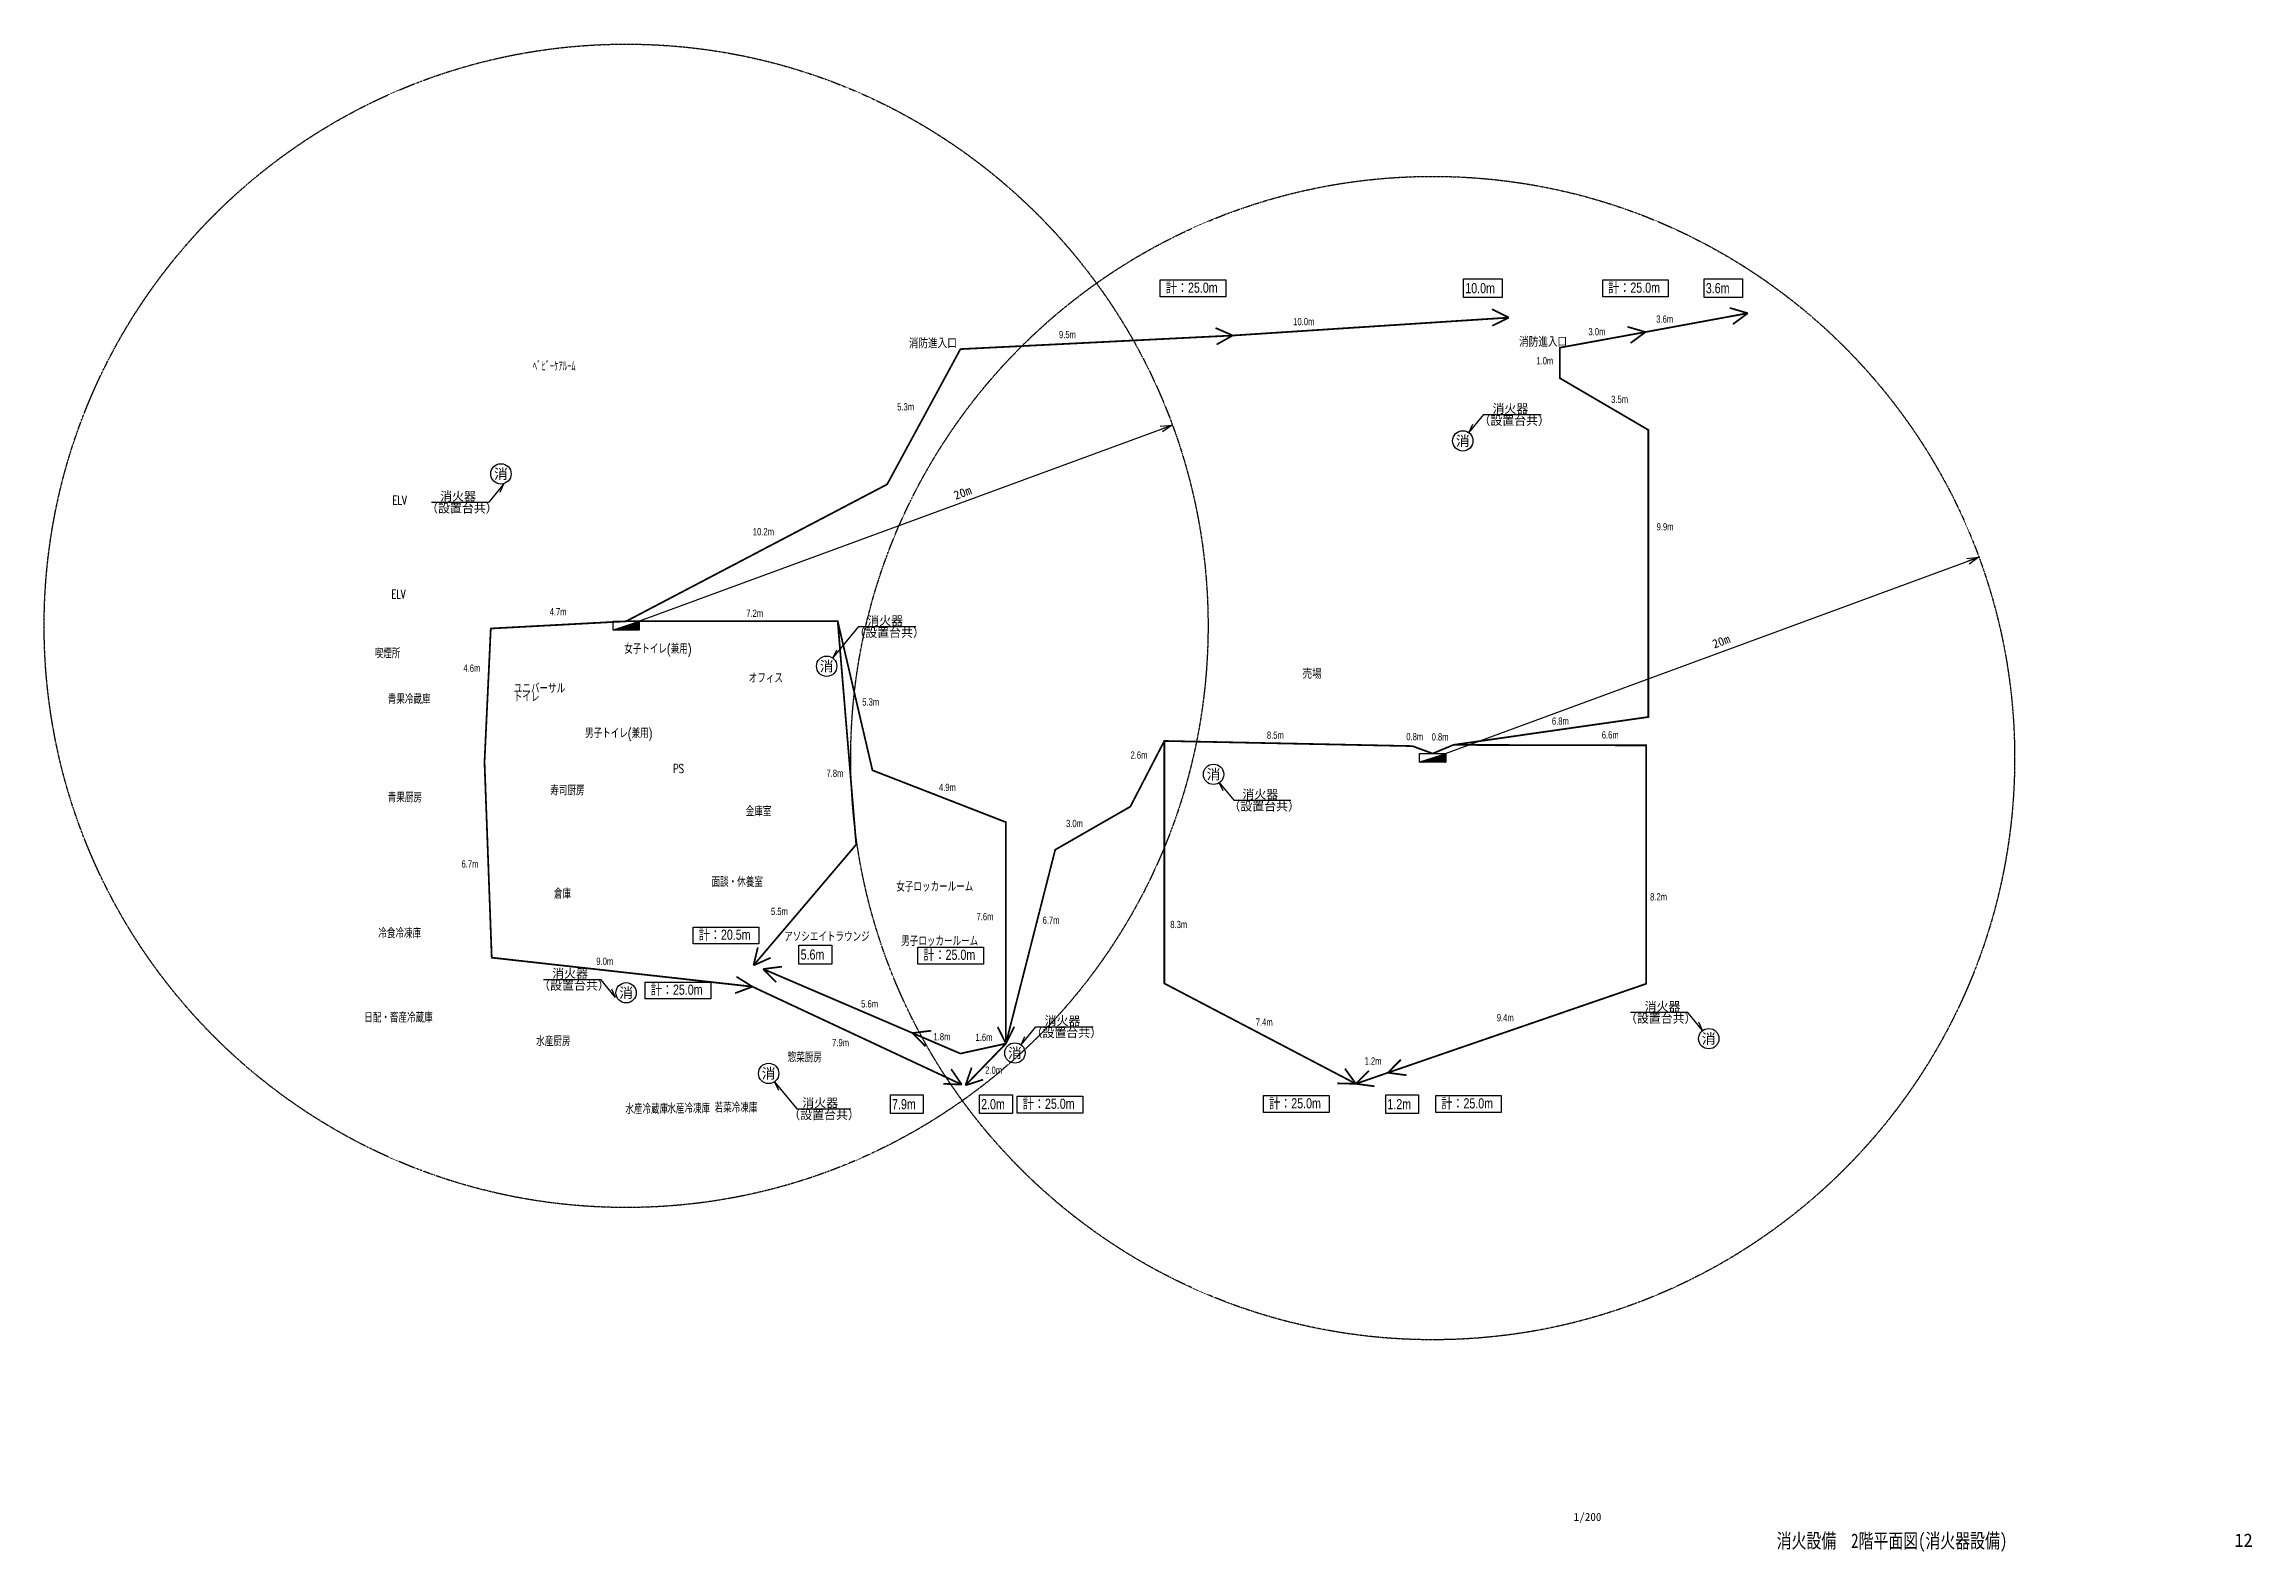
# Model space of a CAD drawing. Header units: millimetres. Extents: x -150 to 175142, y -150 to 58900.
# Drawn here: x 99270 to 175142, y 1672 to 53511 of the extents above; entities that cross this region are included whole.
import ezdxf
from ezdxf.enums import TextEntityAlignment as Align

# ---------------------------------------------------------------- set-up
doc = ezdxf.new("R2010")
doc.units = ezdxf.units.MM
doc.header["$LTSCALE"] = 0.2
doc.linetypes.add('PHANTOM2', pattern=[1.25, 0.625, -0.125, 0.125, -0.125, 0.125, -0.125])
for name, color, linetype in [('10機器､器具', 2, 'Continuous'), ('3-3', 7, 'Continuous'), ('91引出線､表', 7, 'Continuous'), ('A_室名', 8, 'Continuous'), ('枠内記述', 3, 'Continuous')]:
    doc.layers.add(name, color=color, linetype=linetype)
doc.styles.add('ROMANS', font='romans.shx', dxfattribs={"bigfont": 'bigfont.shx'})
doc.styles.get("Standard").update_dxf_attribs({"font": 'simplex.shx', "width": 0.8, "bigfont": 'extfont2.shx'})
doc.styles.add('STYLE1', font='MS Gothic.ttf')
doc.styles.add('ゴシック', font='MS Gothic.ttf', dxfattribs={"height": 4})
doc.styles.add('丸ゴチック', font='HGRSMP.TTF')

msp = doc.modelspace()

# ---------------------------------------------------------------- texts
at = {"layer": '10機器､器具', "color": 1, "true_color": 0xff0000, "style": '丸ゴチック', "width": 0.8}
for s, height, p in [('計：25.0m', 350, (137817, 44963)), ('計：25.0m', 350, (153020, 44963)), ('9.5m', 250, (134147, 43400)), ('3.0m', 250, (152343, 43500)), ('1.0m', 250, (150553, 42499)), ('5.3m', 250, (128587, 40916)), ('3.5m', 250, (153124, 41174)), ('10.2m', 250, (123627, 36623)), ('9.9m', 250, (154687, 36794)), ('4.7m', 250, (116643, 33869)), ('7.2m', 250, (123399, 33817)), ('4.6m', 250, (113678, 31932)), ('5.3m', 250, (127386, 30769)), ('6.8m', 250, (151088, 30111)), ('8.5m', 250, (141293, 29626)), ('0.8m', 250, (146083, 29576)), ('0.8m', 250, (146954, 29568)), ('6.6m', 250, (152800, 29637)), ('2.6m', 250, (136605, 28942)), ('7.8m', 250, (126156, 28315)), ('4.9m', 250, (130023, 27832)), ('3.0m', 250, (134390, 26591)), ('6.7m', 250, (113613, 25198)), ('8.2m', 250, (154462, 24068)), ('5.5m', 250, (124248, 23569)), ('7.6m', 250, (131312, 23388)), ('計：20.5m', 350, (121766, 22716)), ('6.7m', 250, (133584, 23264)), ('8.3m', 250, (137973, 23118)), ('9.0m', 250, (118247, 21852)), ('計：25.0m', 350, (129486, 22026)), ('計：25.0m', 350, (120116, 20826)), ('7.4m', 250, (140909, 19761)), ('9.4m', 250, (149192, 19915)), ('1.8m', 250, (129833, 19258)), ('1.6m', 250, (131280, 19239)), ('計：25.0m', 350, (132901, 16904)), ('計：25.0m', 350, (141366, 16919)), ('計：25.0m', 350, (147284, 16919))]:
    msp.add_text(s, height=height, dxfattribs=at).set_placement(p)
at = {"layer": '10機器､器具', "color": 5, "true_color": 0x0000ff, "style": '丸ゴチック', "width": 0.8}
for s, height, p in [('10.0m', 350, (148111, 44946)), ('3.6m', 350, (156377, 44946)), ('10.0m', 250, (142197, 43846)), ('3.6m', 250, (154674, 43934)), ('5.6m', 350, (125269, 22033)), ('5.6m', 250, (127348, 20389, 800)), ('7.9m', 250, (126349, 19058, 800)), ('2.0m', 250, (131610, 18108)), ('1.2m', 250, (144650, 18422)), ('7.9m', 350, (128411, 16890)), ('2.0m', 350, (131471, 16890)), ('1.2m', 350, (145434, 16890))]:
    msp.add_text(s, height=height, dxfattribs=at).set_placement(p)
at = {"layer": '10機器､器具', "color": 3, "style": 'STYLE1'}
for p in [(130596, 37841), (156667, 32728)]:
    msp.add_text('20m', height=300, rotation=20.19558, dxfattribs=at).set_placement(p)
at = {"layer": '3-3', "color": 3, "linetype": 'Continuous', "lineweight": -3, "style": 'STYLE1'}
for s, p in [('消火器', (149047, 40826)), ('（設置台共）', (148564, 40417)), ('消火器', (112882, 37813)), ('（設置台共）', (112399, 37404)), ('（設置台共）', (127080, 33127)), ('消火器', (127562, 33536)), ('（設置台共）', (139971, 27159)), ('消火器', (140453, 27568)), ('（設置台共）', (116250, 20999)), ('消火器', (116733, 21408)), ('消火器', (154276, 20272)), ('消火器', (133654, 19779)), ('（設置台共）', (153600, 19863)), ('（設置台共）', (133171, 19370)), ('（設置台共）', (124846, 16548)), ('消火器', (125328, 16957))]:
    msp.add_text(s, height=300, dxfattribs=at).set_placement(p)
at = {"layer": 'A_室名', "style": 'ROMANS'}
for p in [(128986, 43057), (149960, 43108)]:
    msp.add_text('消防進入口', height=300, dxfattribs=at).set_placement(p)
at = {"layer": 'A_室名', "width": 0.7}
for s, p in [('ﾍﾞﾋﾞｰｹｱﾙｰﾑ', (116064, 42268)), ('ELV', (111244, 37678)), ('ELV', (111202, 34449)), ('喫煙所', (110630, 32399)), ('女子トイレ(兼用)', (119206, 32556)), ('青果冷蔵庫', (111078, 30824)), ('ユニバーサル', (115411, 31195)), ('トイレ', (115411, 30903)), ('オフィス', (123484, 31551)), ('男子トイレ(兼用)', (117862, 29655)), ('PS', (120886, 28452)), ('青果厨房', (111078, 27444)), ('寿司厨房', (116665, 27686)), ('金庫室', (123382, 26965)), ('倉庫', (116789, 24133)), ('面談・休養室', (122205, 24539)), ('冷食冷凍庫', (110753, 22774)), ('アソシエイトラウンジ', (124701, 22659)), ('日配・畜産冷蔵庫', (110271, 19874)), ('水産厨房', (116181, 19066)), ('惣菜厨房', (124822, 18511, -800)), ('水産冷蔵庫', (119244, 16733)), ('水産冷凍庫', (120687, 16749)), ('若菜冷凍庫', (122310, 16778))]:
    msp.add_text(s, height=300, dxfattribs=at).set_placement(p)
at = {"layer": 'A_室名'}
msp.add_text('売場', height=300, dxfattribs=at).set_placement((142517, 31995), align=Align.TOP_LEFT)
at = {"layer": 'A_室名', "width": 0.7}
for s, p in [('女子ロッカールーム', (128556, 24377)), ('男子ロッカールーム', (128724, 22506))]:
    msp.add_text(s, height=300, rotation=0.0003, dxfattribs=at).set_placement(p)
at = {"layer": '枠内記述', "linetype": 'ByBlock', "lineweight": -2, "style": 'ゴシック'}
msp.add_text('1/200', height=280, dxfattribs=at).set_placement((151836, 2733))
at = {"layer": '枠内記述', "linetype": 'ByBlock', "lineweight": -2, "style": 'ゴシック', "width": 0.75}
msp.add_text('消火設備\u30002階平面図(消火器設備)', height=500, dxfattribs=at).set_placement((162776, 2055), align=Align.MIDDLE_CENTER)
at = {"layer": '枠内記述', "style": 'ゴシック'}
msp.add_text('12', height=460, dxfattribs=at).set_placement((174546, 1844))

# ---------------------------------------------------------------- blocks, each defined once
blk = doc.blocks.new('消火器')
at = {"layer": '10機器､器具', "linetype": 'Continuous', "lineweight": -3}
blk.add_circle((0, 0), 350, dxfattribs=at)
at = {"layer": '10機器､器具', "color": 3, "linetype": 'Continuous', "lineweight": -3, "style": 'STYLE1'}
blk.add_text('消', height=350, dxfattribs=at).set_placement((0, 0), align=Align.MIDDLE_CENTER)
blk = doc.blocks.new('補助散水栓')
at = {"layer": '10機器､器具'}
h = blk.add_hatch(dxfattribs=at)
h.set_pattern_fill('ANSI31', color=256, scale=100, style=0)
h.set_pattern_definition([(45, (-29529.789, -20016.6), (-8.8388348, 8.8388348), [])])
h.paths.add_polyline_path([(375, -119.73875), (375, 119.73875), (-375, -119.73875)])
blk.add_line((375, 119.73875), (-375, -119.73875), dxfattribs=at)
blk.add_lwpolyline([(-375, -119.73875), (-375, 130.26125), (375, 130.26125), (375, -119.73875)], close=True, dxfattribs=at)
blk = doc.blocks.new('_Open30')
at = {"color": 0, "linetype": 'ByBlock', "lineweight": -2}
for p, q in [((-1, 0.27), (0, 0)), ((0, 0), (-1, -0.27)), ((0, 0), (-1, 0))]:
    blk.add_line(p, q, dxfattribs=at)

# ---------------------------------------------------------------- linework, layer by layer
at = {"layer": '10機器､器具', "color": 7}
for p, q in [((119270, 33511), (138040, 40415)), ((146990, 28964), (165760, 35868))]:
    msp.add_line(p, q, dxfattribs=at)
at = {"layer": '10機器､器具', "color": 1, "true_color": 0xff0000}
for points in [[(137628, 45402), (139878, 45402), (139878, 44820), (137628, 44820)], [(152832, 45402), (155081, 45402), (155081, 44820), (152832, 44820)], [(121578, 23155), (123827, 23155), (123827, 22573), (121578, 22573)], [(129297, 22465), (131547, 22465), (131547, 21883), (129297, 21883)], [(119928, 21265), (122177, 21265), (122177, 20683), (119928, 20683)], [(132712, 17343), (134962, 17343), (134962, 16761), (132712, 16761)], [(141178, 17358), (143427, 17358), (143427, 16776), (141178, 16776)], [(147096, 17358), (149345, 17358), (149345, 16776), (147096, 16776)]]:
    msp.add_lwpolyline(points, close=True, dxfattribs=at)
at = {"layer": '10機器､器具', "color": 5, "true_color": 0x0000ff}
for points in [[(148053, 45440), (149376, 45440), (149376, 44796), (148053, 44796)], [(156319, 45440), (157642, 45440), (157642, 44796), (156319, 44796)], [(125211, 22527), (126342, 22527), (126342, 21883), (125211, 21883)], [(128353, 17384), (129484, 17384), (129484, 16740), (128353, 16740)], [(131413, 17384), (132544, 17384), (132544, 16740), (131413, 16740)], [(145376, 17384), (146507, 17384), (146507, 16740), (145376, 16740)]]:
    msp.add_lwpolyline(points, close=True, dxfattribs=at)
at = {"layer": '10機器､器具', "color": 5, "true_color": 0x0000ff, "const_width": 60}
for points in [[(140104, 43492), (149607, 44108)], [(149607, 44108), (149030, 44397)], [(149607, 44108), (149037, 43827)], [(154303, 43612), (157820, 44260)], [(157820, 44260), (157200, 44441)], [(157820, 44260), (157309, 43882)], [(123982, 21712), (124624, 21792)], [(129114, 19510), (123982, 21712)], [(123982, 21712), (124426, 21258)], [(130807, 17737), (123611, 21105)], [(132317, 19143), (130932, 17712)], [(130807, 17737), (130441, 18269)], [(130932, 17712), (131146, 18323)], [(144350, 17765), (144798, 18215)], [(130807, 17737), (130173, 17766)], [(130932, 17712), (131537, 17908)], [(144350, 17765), (145450, 18146)], [(144350, 17765), (144991, 17679)]]:
    msp.add_lwpolyline(points, dxfattribs=at)
at = {"layer": '10機器､器具', "color": 1, "true_color": 0xff0000, "const_width": 60}
for points in [[(119270, 33667), (128240, 38375), (130760, 43025), (140119, 43493)], [(140119, 43493), (139527, 43753)], [(140119, 43493), (139563, 43184)], [(146990, 29120), (147700, 29417), (154400, 30377), (154400, 40247), (151362, 42025), (151362, 43075), (154303, 43612)], [(154303, 43612), (153683, 43793)], [(154303, 43612), (153792, 43234)], [(119270, 33667), (114619, 33419), (114404, 28825), (114652, 22102), (123611, 21105)], [(119270, 33667), (126542, 33667), (127178, 25992), (123650, 21837)], [(132321, 19147), (132321, 26760), (127736, 28544), (126542, 33667)], [(146990, 29120), (146293, 29376), (137767, 29553), (136598, 27294), (134017, 25812), (132321, 19147), (132317, 19143)], [(137767, 29553), (137767, 21216), (144350, 17765)], [(145450, 18146), (154330, 21205), (154330, 29401), (147700, 29417), (146990, 29120)], [(123650, 21837), (123796, 22456)], [(123650, 21837), (124241, 22099)], [(123611, 21105), (123063, 21448)], [(123611, 21105), (123017, 20880)], [(132321, 19147), (132041, 19717)], [(132321, 19147), (132611, 19725)], [(129114, 19510), (129755, 19590)], [(132321, 19147), (130758, 18804), (129114, 19510)], [(129114, 19510), (129558, 19055)], [(144350, 17765), (143973, 18289)], [(145450, 18146), (145898, 18597)], [(144350, 17765), (143715, 17781)], [(145450, 18146), (146091, 18060)]]:
    msp.add_lwpolyline(points, dxfattribs=at)
at = {"layer": '10機器､器具', "color": 7, "linetype": 'PHANTOM2', "lineweight": -3, "ltscale": 50}
for centre in [(119270, 33511), (146990, 28964)]:
    msp.add_circle(centre, 20000, dxfattribs=at)
at = {"layer": '91引出線､表'}
for p, q in [((148237, 40150), (148748, 40774)), ((148237, 40150), (148369, 40441)), ((148748, 40774), (150714, 40774)), ((115060, 38385), (114549, 37761)), ((115060, 38385), (114928, 38093)), ((112583, 37761), (114549, 37761)), ((126375, 32400), (127263, 33484)), ((127263, 33484), (129229, 33484)), ((126375, 32400), (126507, 32691)), ((139643, 28140), (140154, 27516)), ((139643, 28140), (139775, 27848)), ((140154, 27516), (142120, 27516)), ((116434, 21356), (118400, 21356)), ((118911, 20732), (118400, 21356)), ((118911, 20732), (118780, 21024)), ((155754, 20219), (153788, 20219)), ((156265, 19595), (155754, 20219)), ((156265, 19595), (156133, 19887)), ((132844, 19103), (133355, 19727)), ((132844, 19103), (132976, 19394)), ((133355, 19727), (135321, 19727)), ((124370, 17835), (125133, 16904)), ((124370, 17835), (124502, 17544)), ((125133, 16904), (126995, 16904))]:
    msp.add_line(p, q, dxfattribs=at)

# ---------------------------------------------------------------- block references
at = {"layer": '10機器､器具', "color": 7, "xscale": 400.0000000000001, "yscale": 400.0000000000001, "zscale": 400.0000000000001, "rotation": 20.19557821808645}
for p in [(138040, 40415), (165760, 35868)]:
    msp.add_blockref('_Open30', p, dxfattribs=at)
at = {"layer": '10機器､器具'}
for p in [(148025, 39871), (114969, 38736), (126163, 32121), (139461, 28405), (119269, 20894), (132632, 18824), (156477, 19317), (124169, 18122)]:
    msp.add_blockref('消火器', p, dxfattribs=at)
at = {"layer": '10機器､器具', "xscale": 1.2, "yscale": 1.2, "zscale": 1.2}
for p in [(119270, 33511), (146990, 28964)]:
    msp.add_blockref('補助散水栓', p, dxfattribs=at)

msp.set_redraw_order([(e.dxf.handle, doc.entitydb.next_handle()) for e in msp.query("TEXT MTEXT ATTDEF DIMENSION ARC_DIMENSION")])  # texts and dimensions are drawn at this point

doc.saveas('drawing.dxf')
